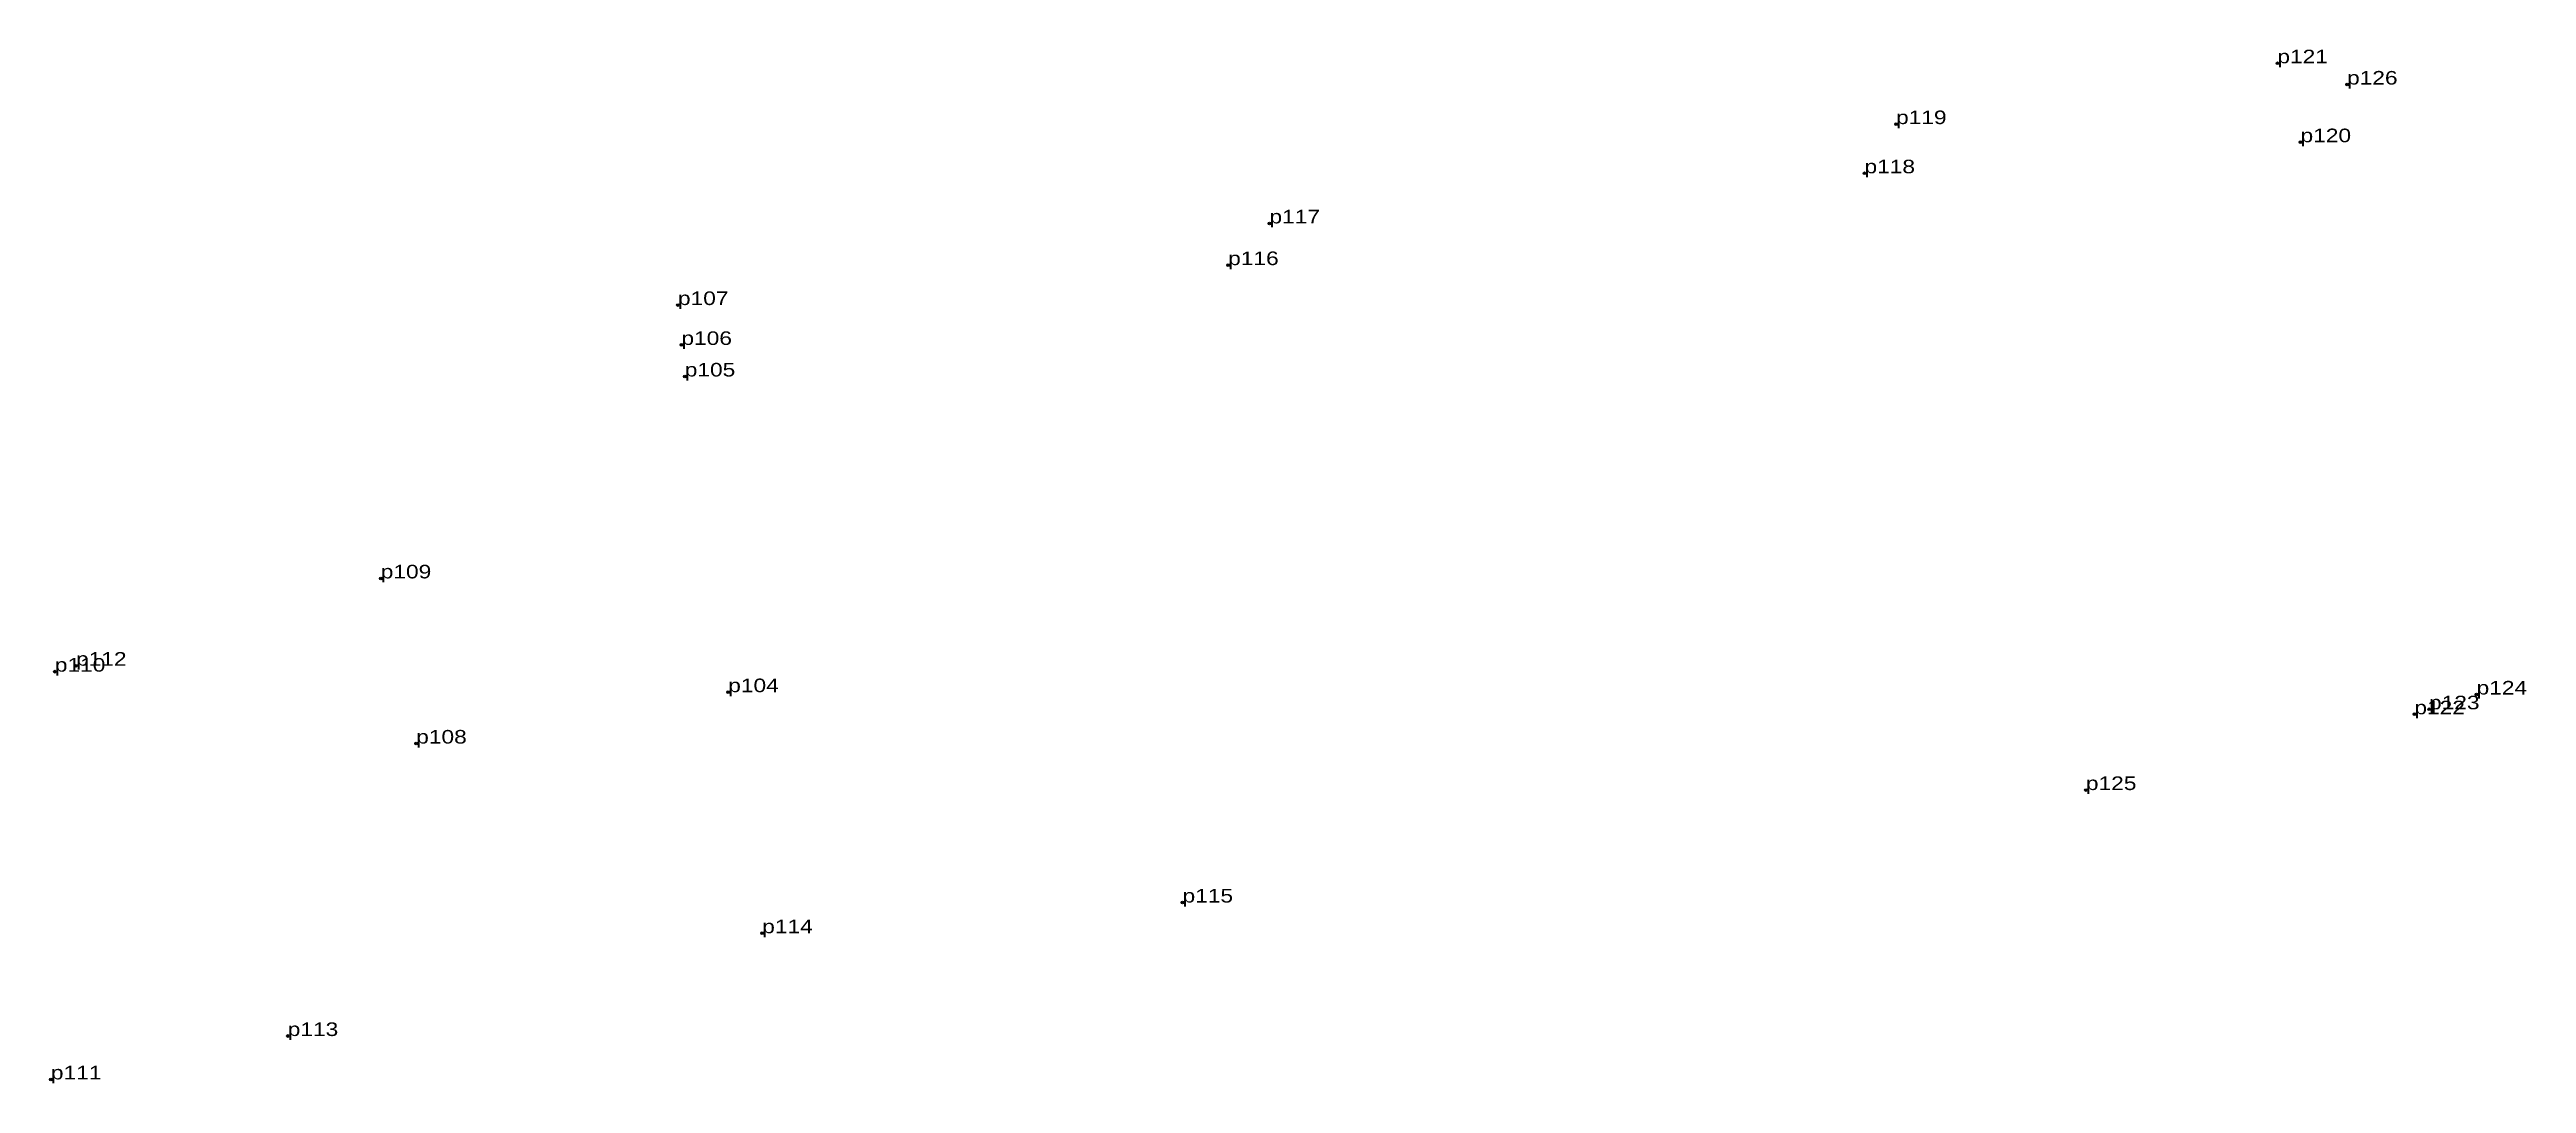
# Model space of a CAD drawing. Header units: metres. Extents: x 536923 to 552094, y 1828122 to 1844614.
# Drawn here: x 544471.4 to 544799.5, y 1832992.1 to 1833129.1 of the extents above; entities that cross this region are included whole.
import ezdxf

# ---------------------------------------------------------------- set-up
doc = ezdxf.new("R2010")
doc.units = ezdxf.units.M
doc.header["$LTSCALE"] = 0.72
doc.header["$PDMODE"] = 32
doc.header["$PDSIZE"] = 0.36
doc.layers.add('12', color=7, linetype='Continuous')
doc.layers.add('7', color=7, linetype='Continuous')

msp = doc.modelspace()

# ---------------------------------------------------------------- texts
at = {"layer": '12', "width": 1.25}
for s, p in [('p121', (544766.46, 1833127.28)), ('p126', (544775.69, 1833124.46)), ('p119', (544715.95, 1833119.22)), ('p120', (544769.53, 1833116.82)), ('p118', (544711.77, 1833112.7)), ('p117', (544632.95, 1833106.06)), ('p116', (544627.48, 1833100.53)), ('p107', (544554.6, 1833095.24)), ('p106', (544555.06, 1833089.95)), ('p105', (544555.5, 1833085.77)), ('p109', (544515.23, 1833059.01)), ('p110', (544472.06, 1833046.65)), ('p112', (544474.87, 1833047.44)), ('p104', (544561.26, 1833043.93)), ('p124', (544792.85, 1833043.62)), ('p122', (544784.61, 1833041)), ('p123', (544786.55, 1833041.66)), ('p108', (544519.93, 1833037.12)), ('p125', (544741.1, 1833030.96)), ('p115', (544621.44, 1833016.05)), ('p114', (544565.76, 1833011.98)), ('p113', (544502.91, 1832998.36)), ('p111', (544471.54, 1832992.61))]:
    msp.add_text(s, height=1.8, dxfattribs=at).set_placement(p)

# ---------------------------------------------------------------- linework, layer by layer
at = {"layer": '7'}
for p in [(544766.46, 1833127.28), (544775.69, 1833124.46), (544715.95, 1833119.22), (544769.53, 1833116.82), (544711.77, 1833112.7), (544632.95, 1833106.06), (544627.48, 1833100.53), (544554.6, 1833095.24), (544555.06, 1833089.95), (544555.5, 1833085.77), (544515.23, 1833059.01), (544472.06, 1833046.65), (544474.87, 1833047.44), (544561.26, 1833043.93), (544786.55, 1833041.66), (544792.85, 1833043.62), (544784.61, 1833041), (544519.93, 1833037.12), (544741.1, 1833030.96), (544621.44, 1833016.05), (544565.76, 1833011.98), (544502.91, 1832998.36), (544471.54, 1832992.61)]:
    msp.add_point(p, dxfattribs=at)

msp.set_redraw_order([(e.dxf.handle, doc.entitydb.next_handle()) for e in msp.query("TEXT MTEXT ATTDEF DIMENSION ARC_DIMENSION")])  # texts and dimensions are drawn at this point

doc.saveas('drawing.dxf')
